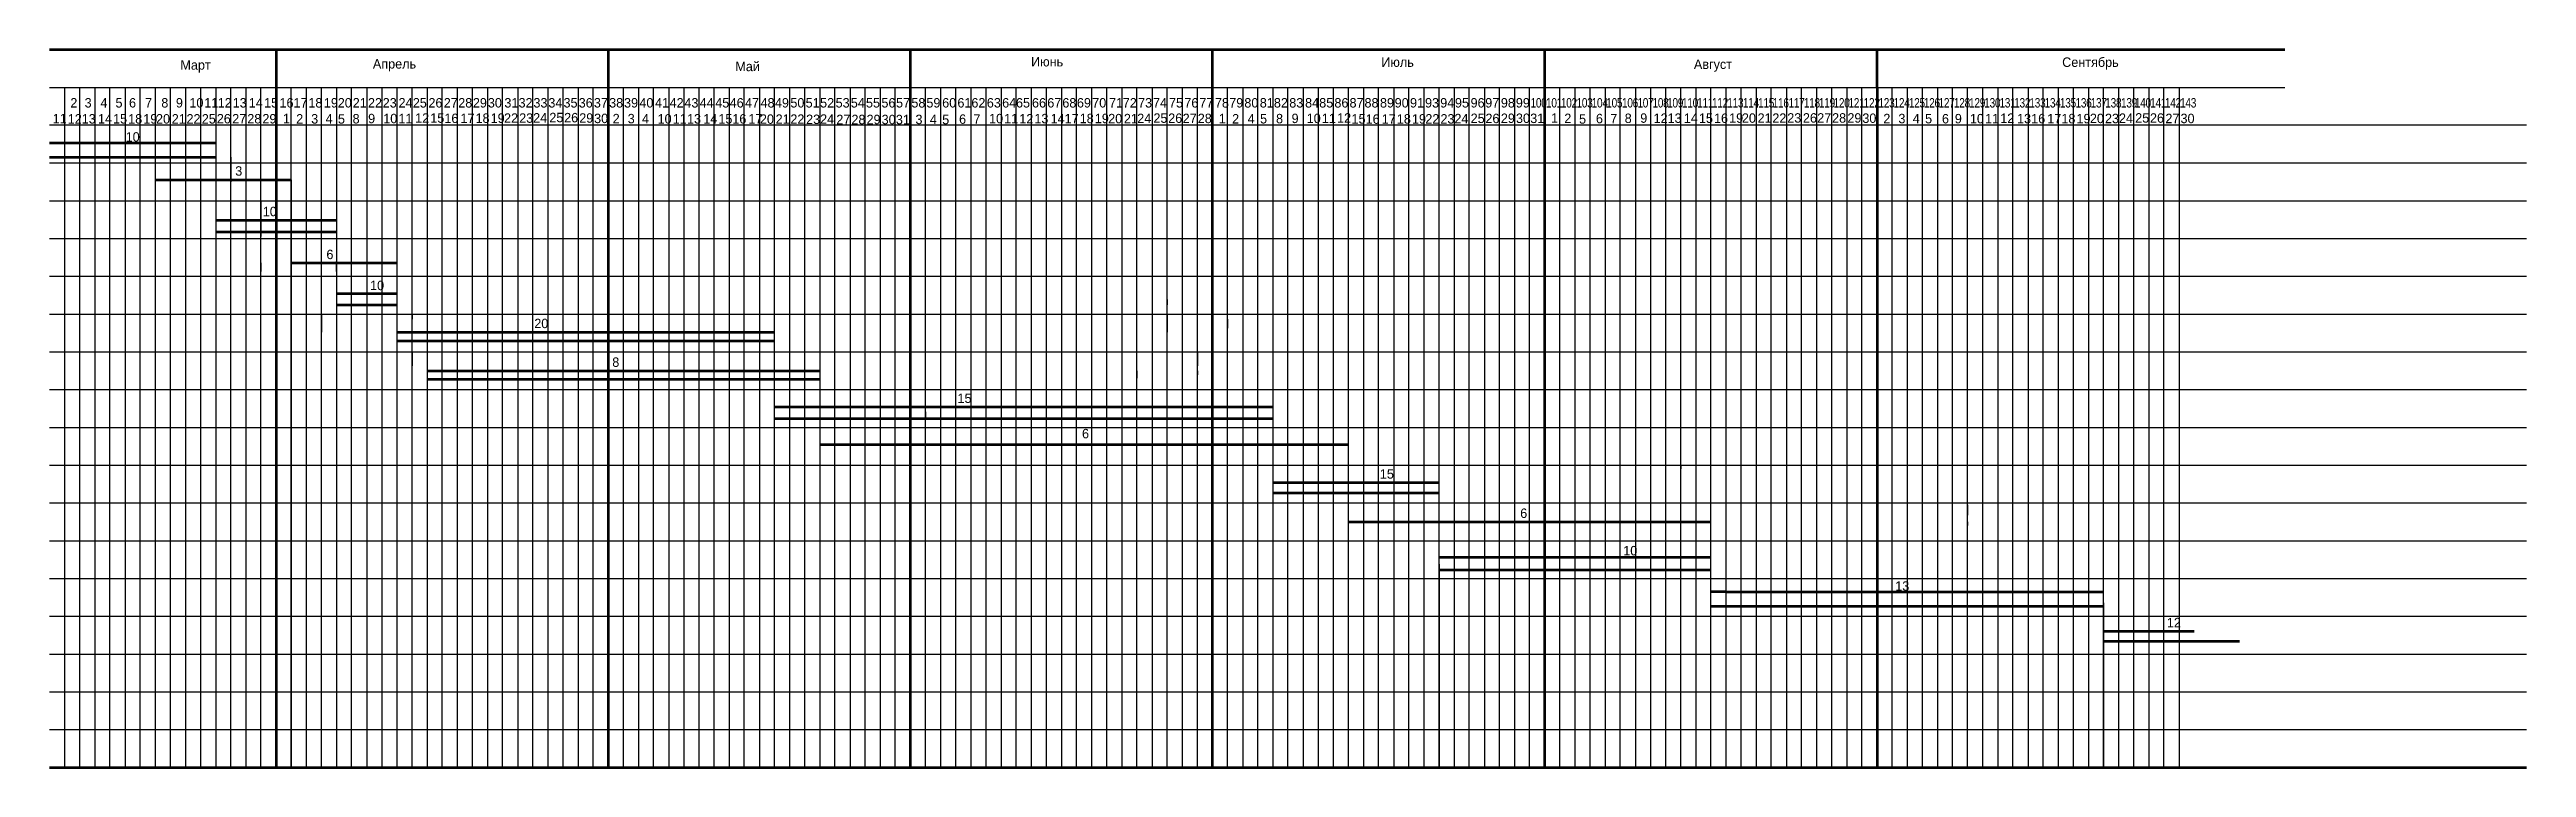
# Model space of a CAD drawing. Header units: millimetres. Extents: x -710977 to 10671, y -929782 to 89628.
# Drawn here: x 2046 to 2571, y 5491 to 5643 of the extents above; entities that cross this region are included whole.
import ezdxf

# ---------------------------------------------------------------- set-up
doc = ezdxf.new("R2010")
doc.units = ezdxf.units.MM
doc.header["$LTSCALE"] = 0.4

msp = doc.modelspace()

# ---------------------------------------------------------------- texts
at = {"char_height": 2, "attachment_point": 1}
for s, width, insert in [('Март', 64.20938, (2073.792, 5640.72)), ('Апрель', 64.20938, (2114.576, 5640.962)), ('Май', 64.20938, (2191.371, 5640.412)), ('Июнь', 64.20938, (2254.036, 5641.404)), ('Июль', 64.20938, (2328.245, 5641.318)), ('Август', 64.20938, (2394.464, 5640.873)), ('Сентябрь', 64.20938, (2472.495, 5641.312)), ('2', 8.9238, (2050.476, 5632.71)), ('3', 8.9238, (2053.499, 5632.71)), ('4', 8.9238, (2056.847, 5632.71)), ('5', 8.9238, (2060.046, 5632.71)), ('6', 8.9238, (2062.905, 5632.71)), ('7', 8.9238, (2066.304, 5632.71)), ('8', 8.9238, (2069.747, 5632.71)), ('9', 8.9238, (2072.84, 5632.71)), ('10', 8.9238, (2075.695, 5632.71)), ('11', 8.9238, (2078.839, 5632.71)), ('12', 8.9238, (2081.694, 5632.71)), ('13', 8.9238, (2084.867, 5632.71)), ('14', 8.9238, (2088.27, 5632.71)), ('15', 8.9238, (2091.529, 5632.71)), ('16', 8.9238, (2094.788, 5632.71)), ('17', 8.9238, (2097.759, 5632.71)), ('18', 8.9238, (2100.903, 5632.71)), ('19', 8.9238, (2104.191, 5632.71)), ('20', 8.9238, (2107.133, 5632.71)), ('21', 8.9238, (2110.307, 5632.71)), ('22', 8.9238, (2113.535, 5632.71)), ('23', 8.9238, (2116.657, 5632.71)), ('24', 8.9238, (2120.002, 5632.71)), ('25', 8.9238, (2123.031, 5632.71)), ('26', 8.9238, (2126.347, 5632.71)), ('27', 8.9238, (2129.594, 5632.71)), ('28', 8.9238, (2132.659, 5632.71)), ('29', 8.9238, (2135.757, 5632.71)), ('30', 8.9238, (2138.932, 5632.71)), ('31', 8.9238, (2142.437, 5632.71)), ('32', 8.9238, (2145.436, 5632.71)), ('33', 8.9238, (2148.592, 5632.71)), ('34', 8.9238, (2151.754, 5632.71)), ('35', 8.9238, (2154.967, 5632.71)), ('36', 8.9238, (2158.181, 5632.71)), ('37', 8.9238, (2161.394, 5632.71)), ('38', 8.9238, (2164.634, 5632.71)), ('39', 8.9238, (2167.79, 5632.71)), ('40', 8.9238, (2171.042, 5632.71)), ('41', 8.9238, (2174.36, 5632.71)), ('42', 8.9238, (2177.441, 5632.71)), ('43', 8.9238, (2180.577, 5632.71)), ('44', 8.9238, (2183.81, 5632.71)), ('45', 8.9238, (2187.108, 5632.71)), ('46', 8.9238, (2190.168, 5632.71)), ('47', 8.9238, (2193.42, 5632.71)), ('48', 8.9238, (2196.711, 5632.71)), ('49', 8.9238, (2199.757, 5632.71)), ('50', 8.9238, (2203.028, 5632.71)), ('51', 8.9238, (2206.261, 5632.71)), ('52', 8.9238, (2209.33, 5632.71)), ('53', 8.9238, (2212.614, 5632.71)), ('54', 8.9238, (2215.833, 5632.71)), ('55', 8.9238, (2219.044, 5632.71)), ('56', 8.9238, (2222.327, 5632.71)), ('57', 8.9238, (2225.42, 5632.71)), ('58', 8.9238, (2228.665, 5632.71)), ('59', 8.9238, (2231.85, 5632.71)), ('60', 8.9238, (2235.196, 5632.71)), ('61', 8.9238, (2238.426, 5632.71)), ('62', 8.9238, (2241.384, 5632.71)), ('63', 8.9238, (2244.655, 5632.71)), ('64', 8.9238, (2247.904, 5632.71)), ('65', 8.9238, (2250.829, 5632.71)), ('66', 8.9238, (2254.22, 5632.71)), ('67', 8.9238, (2257.465, 5632.71)), ('68', 8.9238, (2260.65, 5632.71)), ('69', 8.9238, (2263.74, 5632.71)), ('70', 8.9238, (2266.978, 5632.71)), ('71', 8.9238, (2270.561, 5632.71)), ('72', 8.9238, (2273.455, 5632.71)), ('73', 8.9238, (2276.704, 5632.71)), ('74', 8.9238, (2279.862, 5632.71)), ('75', 8.9238, (2283.253, 5632.71)), ('76', 8.9238, (2286.497, 5632.71)), ('77', 8.9238, (2289.683, 5632.71)), ('78', 8.9238, (2292.983, 5632.71)), ('79', 8.9238, (2296.011, 5632.71)), ('80', 8.9238, (2299.217, 5632.71)), ('81', 8.9238, (2302.487, 5632.71)), ('82', 8.9238, (2305.476, 5632.71)), ('83', 8.9238, (2308.736, 5632.71)), ('84', 8.9238, (2312.084, 5632.71)), ('85', 8.9238, (2315.08, 5632.71)), ('86', 8.9238, (2318.298, 5632.71)), ('87', 8.9238, (2321.505, 5632.71)), ('88', 8.9238, (2324.676, 5632.71)), ('89', 8.9238, (2327.953, 5632.71)), ('90', 8.9238, (2331.071, 5632.71)), ('91', 8.9238, (2334.317, 5632.71)), ('93', 8.9238, (2337.506, 5632.71)), ('94', 8.9238, (2340.713, 5632.71)), ('95', 8.9238, (2343.835, 5632.71)), ('96', 8.9238, (2347.148, 5632.71)), ('97', 8.9238, (2350.253, 5632.71)), ('98', 8.9238, (2353.565, 5632.71)), ('99', 8.9238, (2356.737, 5632.71)), ('{\\W0.8;\\T0.95;100}', 8.9238, (2359.857, 5632.71)), ('{\\W0.8;\\T0.95;101}', 8.9238, (2363.127, 5632.71)), ('{\\W0.8;\\T0.95;102}', 8.9238, (2366.283, 5632.71)), ('{\\W0.8;\\T0.95;103}', 8.9238, (2369.587, 5632.71)), ('{\\W0.8;\\T0.95;104}', 8.9238, (2372.8, 5632.71)), ('{\\W0.8;\\T0.95;105}', 8.9238, (2375.899, 5632.71)), ('{\\W0.8;\\T0.95;106}', 8.9238, (2379.23, 5632.71)), ('{\\W0.8;\\T0.95;107}', 8.9238, (2382.5, 5632.71)), ('{\\W0.8;\\T0.95;108}', 8.9238, (2385.691, 5632.71)), ('{\\W0.8;\\T0.95;109}', 8.9238, (2388.791, 5632.71)), ('{\\W0.8;\\T0.95;110}', 8.9238, (2391.947, 5632.71)), ('{\\W0.8;\\T0.95;111}', 8.9238, (2395.159, 5632.71)), ('{\\W0.8;\\T0.95;112}', 8.9238, (2398.295, 5632.71)), ('{\\W0.8;\\T0.95;113}', 8.9238, (2401.547, 5632.71)), ('{\\W0.8;\\T0.95;114}', 8.9238, (2404.85, 5632.71)), ('{\\W0.8;\\T0.95;115}', 8.9238, (2408.063, 5632.71)), ('{\\W0.8;\\T0.95;116}', 8.9238, (2411.162, 5632.71)), ('{\\W0.8;\\T0.95;117}', 8.9238, (2414.494, 5632.71)), ('{\\W0.8;\\T0.95;118}', 8.9238, (2417.763, 5632.71)), ('{\\W0.8;\\T0.95;119}', 8.9238, (2420.955, 5632.71)), ('{\\W0.8;\\T0.95;120}', 8.9238, (2424.054, 5632.71)), ('{\\W0.8;\\T0.95;121}', 8.9238, (2427.21, 5632.71)), ('{\\W0.8;\\T0.95;122}', 8.9238, (2430.423, 5632.71)), ('{\\W0.8;\\T0.95;123}', 8.9238, (2433.559, 5632.71)), ('{\\W0.8;\\T0.95;124}', 8.9238, (2436.772, 5632.71)), ('{\\W0.8;\\T0.95;125}', 8.9238, (2440.004, 5632.71)), ('{\\W0.8;\\T0.95;126}', 8.9238, (2443.181, 5632.71)), ('{\\W0.8;\\T0.95;127}', 8.9238, (2446.298, 5632.71)), ('{\\W0.8;\\T0.95;128}', 8.9238, (2449.557, 5632.71)), ('{\\W0.8;\\T0.95;129}', 8.9238, (2452.768, 5632.71)), ('{\\W0.8;\\T0.95;130}', 8.9238, (2455.989, 5632.71)), ('{\\W0.8;\\T0.95;131}', 8.9238, (2459.204, 5632.71)), ('{\\W0.8;\\T0.95;132}', 8.9238, (2462.331, 5632.71)), ('{\\W0.8;\\T0.95;133}', 8.9238, (2465.544, 5632.71)), ('{\\W0.8;\\T0.95;134}', 8.9238, (2468.767, 5632.71)), ('{\\W0.8;\\T0.95;135}', 8.9238, (2472.015, 5632.71)), ('{\\W0.8;\\T0.95;136}', 8.9238, (2475.319, 5632.71)), ('{\\W0.8;\\T0.95;137}', 8.9238, (2478.531, 5632.71)), ('{\\W0.8;\\T0.95;138}', 8.9238, (2481.631, 5632.71)), ('{\\W0.8;\\T0.95;139}', 8.9238, (2484.962, 5632.71)), ('{\\W0.8;\\T0.95;140}', 8.9238, (2487.897, 5632.71)), ('{\\W0.8;\\T0.95;141}', 8.9238, (2491.143, 5632.71)), ('{\\W0.8;\\T0.95;142}', 8.9238, (2494.264, 5632.71)), ('{\\W0.8;\\T0.95;143}', 8.9238, (2497.475, 5632.71)), ('11', 8.9238, (2046.727, 5629.364)), ('12', 8.9238, (2049.927, 5629.309)), ('13', 8.9238, (2052.883, 5629.324)), ('14', 8.9238, (2056.327, 5629.324)), ('15', 8.9238, (2059.527, 5629.324)), ('18', 8.9238, (2062.727, 5629.314)), ('19', 8.9238, (2065.927, 5629.314)), ('20', 8.9238, (2068.631, 5629.314)), ('21', 8.9238, (2071.961, 5629.314)), ('22', 8.9238, (2075.08, 5629.314)), ('25', 8.9238, (2078.323, 5629.314)), ('26', 8.9238, (2081.504, 5629.346)), ('27', 8.9238, (2084.767, 5629.338)), ('28', 8.9238, (2087.967, 5629.338)), ('29', 8.9238, (2091.167, 5629.338)), ('1', 8.9238, (2095.507, 5629.385)), ('2', 8.9238, (2098.318, 5629.319)), ('3', 8.9238, (2101.499, 5629.319)), ('4', 8.9238, (2104.547, 5629.319)), ('5', 8.9238, (2107.167, 5629.299)), ('8', 8.9238, (2110.276, 5629.337)), ('9', 8.9238, (2113.567, 5629.385)), ('10', 8.9238, (2116.767, 5629.385)), ('11', 8.9238, (2119.967, 5629.385)), ('12', 8.9238, (2123.529, 5629.477)), ('15', 8.9238, (2126.728, 5629.482)), ('16', 9.86314, (2129.717, 5629.423)), ('17', 8.9238, (2133.128, 5629.428)), ('18', 8.9238, (2136.329, 5629.463)), ('19', 8.9238, (2139.529, 5629.463)), ('22', 8.9238, (2142.367, 5629.475)), ('23', 8.9238, (2145.567, 5629.475)), ('24', 8.9238, (2148.526, 5629.526)), ('25', 8.9238, (2151.967, 5629.588)), ('26', 8.9238, (2155.097, 5629.565)), ('29', 8.9238, (2158.3, 5629.491)), ('30', 8.9238, (2161.449, 5629.406)), ('2', 8.9238, (2165.381, 5629.363)), ('3', 8.9238, (2168.562, 5629.363)), ('4', 8.9238, (2171.61, 5629.363)), ('10', 8.9238, (2174.894, 5629.317)), ('11', 8.9238, (2178.094, 5629.317)), ('13', 8.9238, (2181.129, 5629.318)), ('14', 8.9238, (2184.572, 5629.318)), ('15', 8.9238, (2187.772, 5629.318)), ('16', 8.9238, (2190.726, 5629.317)), ('17', 8.9238, (2194.138, 5629.321)), ('20', 8.9238, (2196.576, 5629.259)), ('21', 8.9238, (2199.906, 5629.259)), ('22', 8.9238, (2203.025, 5629.259)), ('23', 8.9238, (2206.367, 5629.211)), ('24', 8.9238, (2209.326, 5629.262)), ('27', 8.9238, (2212.769, 5629.178)), ('28', 8.9238, (2215.969, 5629.178)), ('29', 8.9238, (2219.169, 5629.178)), ('30', 8.9238, (2222.366, 5629.176)), ('31', 8.9238, (2225.387, 5629.164)), ('3', 8.9238, (2229.534, 5629.198)), ('4', 8.9238, (2232.582, 5629.198)), ('5', 8.9238, (2235.202, 5629.178)), ('6', 8.9238, (2238.773, 5629.259)), ('7', 8.9238, (2241.82, 5629.259)), ('10', 8.9238, (2245.127, 5629.368)), ('11', 8.9238, (2248.327, 5629.368)), ('12', 8.9238, (2251.529, 5629.331)), ('13', 8.9238, (2254.729, 5629.361)), ('14', 8.9238, (2258.172, 5629.361)), ('17', 8.9238, (2261.13, 5629.362)), ('18', 8.9238, (2264.331, 5629.397)), ('19', 8.9238, (2267.531, 5629.397)), ('20', 8.9238, (2270.366, 5629.364)), ('21', 8.9238, (2273.696, 5629.364)), ('24', 8.9238, (2276.516, 5629.409)), ('25', 8.9238, (2279.956, 5629.471)), ('26', 8.9238, (2283.087, 5629.448)), ('27', 8.9238, (2286.145, 5629.409)), ('28', 8.9238, (2289.346, 5629.409)), ('1', 8.9238, (2293.816, 5629.39)), ('2', 8.9238, (2296.626, 5629.324)), ('4', 8.9238, (2299.928, 5629.359)), ('5', 8.9238, (2302.548, 5629.338)), ('8', 8.9238, (2305.935, 5629.363)), ('9', 8.9238, (2309.226, 5629.411)), ('10', 8.9238, (2312.426, 5629.411)), ('11', 8.9238, (2315.626, 5629.411)), ('12', 8.9238, (2318.861, 5629.503)), ('15', 8.9238, (2321.928, 5629.319)), ('16', 9.86314, (2324.917, 5629.261)), ('17', 8.9238, (2328.328, 5629.265)), ('18', 8.9238, (2331.529, 5629.301)), ('19', 8.9238, (2334.729, 5629.301)), ('22', 8.9238, (2337.567, 5629.312)), ('23', 8.9238, (2340.767, 5629.312)), ('24', 8.9238, (2343.726, 5629.363)), ('25', 8.9238, (2347.167, 5629.426)), ('26', 8.9238, (2350.297, 5629.402)), ('29', 8.9238, (2353.567, 5629.436)), ('30', 8.9238, (2356.764, 5629.435)), ('31', 8.9238, (2359.785, 5629.423)), ('1', 8.9238, (2364.201, 5629.484)), ('2', 8.9238, (2367.012, 5629.418)), ('5', 8.9238, (2370.133, 5629.291)), ('6', 8.9238, (2373.704, 5629.371)), ('7', 8.9238, (2376.752, 5629.371)), ('8', 8.9238, (2379.809, 5629.432)), ('9', 8.9238, (2383.1, 5629.48)), ('12', 8.9238, (2385.929, 5629.443)), ('13', 8.9238, (2388.885, 5629.457)), ('14', 8.9238, (2392.329, 5629.457)), ('15', 8.9238, (2395.529, 5629.457)), ('16', 9.86314, (2398.726, 5629.442)), ('19', 8.9238, (2401.928, 5629.476)), ('20', 8.9238, (2404.633, 5629.476)), ('21', 8.9238, (2407.963, 5629.476)), ('22', 8.9238, (2411.082, 5629.476)), ('23', 8.9238, (2414.245, 5629.506)), ('26', 8.9238, (2417.565, 5629.512)), ('27', 8.9238, (2420.589, 5629.504)), ('28', 8.9238, (2423.744, 5629.504)), ('29', 8.9238, (2426.989, 5629.504)), ('30', 8.9238, (2430.157, 5629.449)), ('2', 8.9238, (2434.608, 5629.37)), ('3', 8.9238, (2437.789, 5629.37)), ('4', 8.9238, (2440.837, 5629.37)), ('5', 8.9238, (2443.457, 5629.35)), ('6', 8.9238, (2447.019, 5629.344)), ('9', 8.9238, (2449.746, 5629.354)), ('10', 8.9238, (2452.946, 5629.354)), ('11', 8.9238, (2456.146, 5629.354)), ('12', 8.9238, (2459.381, 5629.447)), ('13', 8.9238, (2462.933, 5629.362)), ('16', 8.9238, (2465.926, 5629.361)), ('17', 8.9238, (2469.338, 5629.365)), ('18', 8.9238, (2472.329, 5629.362)), ('19', 8.9238, (2475.529, 5629.362)), ('20', 8.9238, (2478.366, 5629.4)), ('23', 8.9238, (2481.567, 5629.396)), ('24', 8.9238, (2484.526, 5629.447)), ('25', 8.9238, (2487.967, 5629.51)), ('26', 8.9238, (2491.097, 5629.486)), ('27', 8.9238, (2494.369, 5629.397)), ('30', 8.9238, (2497.566, 5629.395)), ('10', 8.9238, (2062.196, 5625.482)), ('3', 8.9238, (2085.414, 5618.273)), ('10', 8.9238, (2091.246, 5609.694)), ('6', 8.9238, (2104.731, 5600.612)), ('10', 8.9238, (2113.98, 5594.043)), ('20', 8.9238, (2148.772, 5585.992)), ('8', 8.9238, (2165.297, 5577.795)), ('15', 8.9238, (2238.446, 5570.153)), ('6', 8.9238, (2264.821, 5562.664)), ('15', 8.9238, (2327.928, 5554.132)), ('6', 8.9238, (2357.667, 5545.805)), ('10', 8.9238, (2379.499, 5537.878)), ('13', 8.9238, (2437.129, 5530.392)), ('12', 8.9238, (2494.679, 5522.651))]:
    msp.add_mtext_dynamic_manual_height_columns(s, width=width, gutter_width=12.5, heights=[0], dxfattribs=dict(at, insert=insert))

# ---------------------------------------------------------------- linework, layer by layer
at = {"lineweight": 60}
for p, q in [((2046.067, 5642.981), (2519.667, 5642.981)), ((2094.164, 5634.981), (2094.164, 5642.981)), ((2164.467, 5634.945), (2164.467, 5642.945)), ((2228.467, 5634.981), (2228.467, 5642.981)), ((2292.467, 5636.765), (2292.467, 5642.981)), ((2362.867, 5634.981), (2362.867, 5642.981)), ((2433.267, 5634.981), (2433.267, 5642.981)), ((2292.467, 5490.981), (2292.467, 5636.765)), ((2094.164, 5490.981), (2094.164, 5634.981)), ((2164.467, 5490.981), (2164.467, 5634.945)), ((2228.467, 5490.981), (2228.467, 5634.981)), ((2362.867, 5490.981), (2362.867, 5634.981)), ((2433.267, 5634.981), (2433.267, 5490.981)), ((2046.067, 5490.981), (2570.867, 5490.981))]:
    msp.add_line(p, q, dxfattribs=at)
for p, q in [((2046.067, 5634.981), (2519.667, 5634.981)), ((2046.067, 5634.981), (2049.267, 5634.981)), ((2049.267, 5634.981), (2049.267, 5490.981)), ((2052.467, 5490.981), (2052.467, 5634.981)), ((2052.467, 5634.981), (2055.667, 5634.981)), ((2055.667, 5634.981), (2055.667, 5490.981)), ((2058.867, 5490.981), (2058.867, 5634.981)), ((2058.867, 5634.981), (2062.067, 5634.981)), ((2062.067, 5634.981), (2062.067, 5490.981)), ((2065.267, 5490.981), (2065.267, 5634.981)), ((2065.267, 5634.981), (2068.467, 5634.981)), ((2068.467, 5634.981), (2068.467, 5490.981)), ((2071.667, 5490.981), (2071.667, 5634.981)), ((2071.667, 5634.981), (2074.867, 5634.981)), ((2074.867, 5634.981), (2074.867, 5490.981)), ((2078.067, 5634.981), (2081.267, 5634.981)), ((2078.067, 5634.981), (2078.067, 5490.981)), ((2081.267, 5634.981), (2081.267, 5490.981)), ((2084.467, 5490.981), (2084.467, 5634.981)), ((2084.467, 5634.981), (2087.667, 5634.981)), ((2087.667, 5634.981), (2087.667, 5490.981)), ((2090.867, 5490.981), (2090.867, 5634.981)), ((2090.867, 5634.981), (2094.067, 5634.981)), ((2094.067, 5634.981), (2094.067, 5490.981)), ((2097.267, 5490.981), (2097.267, 5634.981)), ((2097.267, 5634.981), (2100.467, 5634.981)), ((2100.467, 5634.981), (2100.467, 5490.981)), ((2103.667, 5490.981), (2103.667, 5634.981)), ((2103.667, 5634.981), (2106.867, 5634.981)), ((2106.867, 5634.981), (2106.867, 5490.981)), ((2110.067, 5490.981), (2110.067, 5634.981)), ((2110.067, 5634.981), (2113.267, 5634.981)), ((2113.267, 5634.981), (2113.267, 5490.981)), ((2116.467, 5634.981), (2119.667, 5634.981)), ((2116.467, 5634.981), (2116.467, 5490.981)), ((2119.667, 5634.981), (2119.667, 5490.981)), ((2122.867, 5490.981), (2122.867, 5634.981)), ((2122.867, 5634.981), (2126.067, 5634.981)), ((2126.067, 5634.981), (2126.067, 5490.981)), ((2129.267, 5490.981), (2129.267, 5634.981)), ((2129.267, 5634.981), (2132.467, 5634.981)), ((2132.467, 5634.981), (2132.467, 5490.981)), ((2135.667, 5490.981), (2135.667, 5634.981)), ((2135.667, 5634.981), (2138.867, 5634.981)), ((2138.867, 5634.981), (2138.867, 5490.981)), ((2142.067, 5490.981), (2142.067, 5634.981)), ((2142.067, 5634.981), (2145.267, 5634.981)), ((2145.267, 5634.981), (2145.267, 5490.981)), ((2148.467, 5490.981), (2148.467, 5634.981)), ((2148.467, 5634.981), (2151.667, 5634.981)), ((2151.667, 5634.981), (2151.667, 5490.981)), ((2154.867, 5490.981), (2154.867, 5634.981)), ((2154.867, 5634.981), (2158.067, 5634.981)), ((2158.067, 5634.981), (2158.067, 5490.981)), ((2161.267, 5490.981), (2161.267, 5634.981)), ((2161.267, 5634.981), (2164.467, 5634.981)), ((2164.467, 5634.981), (2164.467, 5490.981)), ((2167.667, 5490.981), (2167.667, 5634.981)), ((2167.667, 5634.981), (2170.867, 5634.981)), ((2170.867, 5634.981), (2170.867, 5490.981)), ((2174.067, 5490.981), (2174.067, 5634.981)), ((2174.067, 5634.981), (2177.267, 5634.981)), ((2177.267, 5634.981), (2177.267, 5490.981)), ((2180.467, 5634.981), (2183.667, 5634.981)), ((2180.467, 5634.981), (2180.467, 5490.981)), ((2183.667, 5634.981), (2183.667, 5490.981)), ((2186.867, 5490.981), (2186.867, 5634.981)), ((2186.867, 5634.981), (2190.067, 5634.981)), ((2190.067, 5634.981), (2190.067, 5490.981)), ((2193.267, 5490.981), (2193.267, 5634.981)), ((2193.267, 5634.981), (2196.467, 5634.981)), ((2196.467, 5634.981), (2196.467, 5490.981)), ((2199.667, 5490.981), (2199.667, 5634.981)), ((2199.667, 5634.981), (2202.867, 5634.981)), ((2202.867, 5634.981), (2202.867, 5490.981)), ((2206.067, 5490.981), (2206.067, 5634.981)), ((2206.067, 5634.981), (2209.267, 5634.981)), ((2209.267, 5634.981), (2209.267, 5490.981)), ((2212.467, 5490.981), (2212.467, 5634.981)), ((2212.467, 5634.981), (2215.667, 5634.981)), ((2215.667, 5634.981), (2215.667, 5490.981)), ((2218.867, 5490.981), (2218.867, 5634.981)), ((2218.867, 5634.981), (2222.067, 5634.981)), ((2222.067, 5634.981), (2222.067, 5490.981)), ((2225.267, 5634.981), (2228.467, 5634.981)), ((2228.467, 5634.981), (2228.467, 5490.981)), ((2231.667, 5490.981), (2231.667, 5634.981)), ((2231.667, 5634.981), (2234.867, 5634.981)), ((2234.867, 5634.981), (2234.867, 5490.981)), ((2238.067, 5490.981), (2238.067, 5634.981)), ((2238.067, 5634.981), (2241.267, 5634.981)), ((2241.267, 5634.981), (2241.267, 5490.981)), ((2244.467, 5634.981), (2247.667, 5634.981)), ((2244.467, 5634.981), (2244.467, 5490.981)), ((2250.867, 5490.981), (2250.867, 5634.981)), ((2250.867, 5634.981), (2254.067, 5634.981)), ((2254.067, 5634.981), (2254.067, 5490.981)), ((2257.267, 5490.981), (2257.267, 5634.981)), ((2257.267, 5634.981), (2260.467, 5634.981)), ((2260.467, 5634.981), (2260.467, 5490.981)), ((2263.667, 5490.981), (2263.667, 5634.981)), ((2263.667, 5634.981), (2266.867, 5634.981)), ((2266.867, 5634.981), (2266.867, 5490.981)), ((2270.067, 5490.981), (2270.067, 5634.981)), ((2270.067, 5634.981), (2273.267, 5634.981)), ((2273.267, 5634.981), (2273.267, 5490.981)), ((2276.467, 5490.981), (2276.467, 5634.981)), ((2276.467, 5634.981), (2279.667, 5634.981)), ((2282.867, 5490.981), (2282.867, 5634.981)), ((2282.867, 5634.981), (2286.067, 5634.981)), ((2286.067, 5634.981), (2286.067, 5490.981)), ((2289.267, 5490.981), (2289.267, 5634.981)), ((2289.267, 5634.981), (2292.467, 5634.981)), ((2292.467, 5634.981), (2292.467, 5490.981)), ((2295.667, 5490.981), (2295.667, 5634.981)), ((2295.667, 5634.981), (2298.867, 5634.981)), ((2298.867, 5634.981), (2298.867, 5490.981)), ((2302.067, 5490.981), (2302.067, 5634.981)), ((2302.067, 5634.981), (2305.267, 5634.981)), ((2305.267, 5634.981), (2305.267, 5490.981)), ((2308.467, 5490.981), (2308.467, 5634.981)), ((2308.467, 5634.981), (2311.667, 5634.981)), ((2311.667, 5634.981), (2311.667, 5490.981)), ((2314.867, 5634.981), (2318.067, 5634.981)), ((2314.867, 5634.981), (2314.867, 5490.981)), ((2318.067, 5634.981), (2318.067, 5490.981)), ((2321.267, 5490.981), (2321.267, 5634.981)), ((2321.267, 5634.981), (2324.467, 5634.981)), ((2324.467, 5634.981), (2324.467, 5490.981)), ((2327.667, 5490.981), (2327.667, 5634.981)), ((2327.667, 5634.981), (2330.867, 5634.981)), ((2330.867, 5634.981), (2330.867, 5490.981)), ((2334.067, 5490.981), (2334.067, 5634.981)), ((2334.067, 5634.981), (2337.267, 5634.981)), ((2337.267, 5634.981), (2337.267, 5490.981)), ((2340.467, 5490.981), (2340.467, 5634.981)), ((2340.467, 5634.981), (2343.667, 5634.981)), ((2343.667, 5634.981), (2343.667, 5490.981)), ((2346.867, 5490.981), (2346.867, 5634.981)), ((2346.867, 5634.981), (2350.067, 5634.981)), ((2350.067, 5634.981), (2350.067, 5490.981)), ((2353.267, 5634.981), (2356.467, 5634.981)), ((2359.667, 5634.981), (2362.867, 5634.981)), ((2366.067, 5634.981), (2369.267, 5634.981)), ((2369.267, 5634.981), (2369.267, 5490.981)), ((2372.467, 5490.981), (2372.467, 5634.981)), ((2372.467, 5634.981), (2375.667, 5634.981)), ((2375.667, 5634.981), (2375.667, 5490.981)), ((2378.867, 5490.981), (2378.867, 5634.981)), ((2378.867, 5634.981), (2382.067, 5634.981)), ((2382.067, 5634.981), (2382.067, 5490.981)), ((2385.267, 5634.981), (2388.467, 5634.981)), ((2385.267, 5634.981), (2385.267, 5490.981)), ((2388.467, 5634.981), (2388.467, 5490.981)), ((2391.667, 5490.981), (2391.667, 5634.981)), ((2391.667, 5634.981), (2394.867, 5634.981)), ((2398.067, 5634.981), (2401.267, 5634.981)), ((2404.467, 5490.981), (2404.467, 5634.981)), ((2404.467, 5634.981), (2407.667, 5634.981)), ((2407.667, 5634.981), (2407.667, 5490.981)), ((2410.867, 5490.981), (2410.867, 5634.981)), ((2410.867, 5634.981), (2414.067, 5634.981)), ((2414.067, 5634.981), (2414.067, 5490.981)), ((2417.267, 5634.981), (2420.467, 5634.981)), ((2423.667, 5634.981), (2426.867, 5634.981)), ((2430.067, 5634.981), (2433.267, 5634.981)), ((2433.267, 5634.981), (2433.267, 5490.981)), ((2436.467, 5490.981), (2436.467, 5634.981)), ((2436.467, 5634.981), (2439.667, 5634.981)), ((2439.667, 5634.981), (2439.667, 5490.981)), ((2442.867, 5490.981), (2442.867, 5634.981)), ((2442.867, 5634.981), (2446.067, 5634.981)), ((2446.067, 5634.981), (2446.067, 5490.981)), ((2449.267, 5490.981), (2449.267, 5634.981)), ((2449.267, 5634.981), (2452.467, 5634.981)), ((2452.467, 5490.981), (2452.467, 5634.981)), ((2455.667, 5490.981), (2455.667, 5634.981)), ((2455.667, 5634.981), (2458.867, 5634.981)), ((2458.867, 5634.981), (2458.867, 5490.981)), ((2462.067, 5490.981), (2462.067, 5634.981)), ((2462.067, 5634.981), (2465.267, 5634.981)), ((2465.267, 5634.981), (2465.267, 5490.981)), ((2468.467, 5490.981), (2468.467, 5634.981)), ((2468.467, 5634.981), (2471.667, 5634.981)), ((2474.867, 5490.981), (2474.867, 5634.981)), ((2474.867, 5634.981), (2478.067, 5634.981)), ((2481.267, 5490.981), (2481.267, 5634.981)), ((2481.267, 5634.981), (2484.467, 5634.981)), ((2484.467, 5490.981), (2484.467, 5634.981)), ((2487.667, 5490.981), (2487.667, 5634.981)), ((2487.667, 5634.981), (2490.867, 5634.981)), ((2490.867, 5634.981), (2490.867, 5490.981)), ((2494.067, 5490.981), (2494.067, 5634.981)), ((2494.067, 5634.981), (2497.267, 5634.981)), ((2497.267, 5634.981), (2497.267, 5490.981)), ((2570.867, 5626.981), (2046.067, 5626.981)), ((2046.067, 5618.981), (2570.867, 5618.981)), ((2084.467, 5620.177), (2084.467, 5614.981)), ((2046.067, 5610.981), (2570.867, 5610.981)), ((2087.667, 5614.981), (2087.667, 5610.791)), ((2090.867, 5610.791), (2090.867, 5606.981)), ((2490.924, 5613.362), (2490.924, 5613.362)), ((2090.867, 5606.981), (2090.867, 5603.422)), ((2046.067, 5602.981), (2570.867, 5602.981)), ((2084.467, 5599.284), (2084.467, 5600.904)), ((2100.467, 5603.422), (2100.467, 5599.284)), ((2490.924, 5603.922), (2490.924, 5603.922)), ((2046.067, 5594.981), (2570.867, 5594.981)), ((2090.867, 5597.798), (2090.867, 5596.021)), ((2097.267, 5594.981), (2097.267, 5592.864)), ((2106.867, 5596.021), (2106.867, 5598.094)), ((2106.867, 5597.798), (2106.867, 5596.021)), ((2116.467, 5599.284), (2116.467, 5598.981)), ((2116.467, 5598.981), (2116.467, 5597.798)), ((2116.467, 5597.798), (2116.467, 5597.798)), ((2100.467, 5591.03), (2100.467, 5590.138)), ((2282.867, 5590.089), (2282.867, 5588.918)), ((2046.067, 5586.981), (2570.867, 5586.981)), ((2103.667, 5586.981), (2103.667, 5583.179)), ((2122.867, 5586.981), (2122.867, 5585.863)), ((2282.867, 5586.981), (2282.867, 5583.179)), ((2295.667, 5585.863), (2295.667, 5584.014)), ((2046.067, 5578.981), (2570.867, 5578.981)), ((2122.867, 5578.981), (2122.867, 5575.99)), ((2289.267, 5578.981), (2289.267, 5575.99)), ((2362.867, 5578.981), (2362.867, 5577.031)), ((2276.467, 5574.981), (2276.467, 5573.404)), ((2289.267, 5574.981), (2289.267, 5574.103)), ((2362.867, 5573.404), (2362.867, 5570.823)), ((2394.867, 5574.103), (2394.867, 5572.557)), ((2046.067, 5570.981), (2570.867, 5570.981)), ((2046.067, 5562.981), (2570.867, 5562.981)), ((2231.667, 5566.262), (2231.667, 5564.931)), ((2305.267, 5566.981), (2305.267, 5566.262)), ((2046.067, 5554.981), (2570.867, 5554.981)), ((2391.667, 5554.981), (2391.667, 5554.218)), ((2401.267, 5554.218), (2401.267, 5552.285)), ((2401.267, 5550.981), (2401.267, 5549.686)), ((2407.667, 5549.686), (2407.667, 5547.313)), ((2046.067, 5546.981), (2570.867, 5546.981)), ((2452.467, 5546.597), (2452.467, 5544.416)), ((2452.467, 5542.981), (2452.467, 5542.19)), ((2046.067, 5538.981), (2570.867, 5538.981)), ((2100.467, 5538.981), (2100.467, 5538.172)), ((2046.067, 5530.981), (2570.867, 5530.981)), ((2049.267, 5530.981), (2049.267, 5490.981)), ((2052.467, 5490.981), (2052.467, 5530.981)), ((2046.067, 5522.981), (2570.867, 5522.981)), ((2046.067, 5514.981), (2570.867, 5514.981)), ((2046.067, 5506.981), (2570.867, 5506.981)), ((2046.067, 5498.981), (2570.867, 5498.981))]:
    msp.add_line(p, q)
at = {"color": 0}
for p, q in [((2225.267, 5490.981), (2225.267, 5634.981)), ((2247.667, 5634.981), (2247.667, 5490.981)), ((2279.667, 5634.981), (2279.667, 5490.981)), ((2353.267, 5490.981), (2353.267, 5634.981)), ((2356.467, 5634.981), (2356.467, 5490.981)), ((2359.667, 5490.981), (2359.667, 5634.981)), ((2362.867, 5634.981), (2362.867, 5490.981)), ((2366.067, 5490.981), (2366.067, 5634.981)), ((2394.867, 5634.981), (2394.867, 5490.981)), ((2398.067, 5490.981), (2398.067, 5634.981)), ((2401.267, 5634.981), (2401.267, 5490.981)), ((2417.267, 5490.981), (2417.267, 5634.981)), ((2420.467, 5634.981), (2420.467, 5490.981)), ((2423.667, 5490.981), (2423.667, 5634.981)), ((2426.867, 5634.981), (2426.867, 5490.981)), ((2430.067, 5490.981), (2430.067, 5634.981)), ((2471.667, 5634.981), (2471.667, 5490.981)), ((2478.067, 5634.981), (2478.067, 5490.981))]:
    msp.add_line(p, q, dxfattribs=at)
at = {"lineweight": 70}
for p, q in [((2046.067, 5623.229), (2081.267, 5623.229)), ((2046.067, 5620.177), (2081.267, 5620.177)), ((2068.467, 5615.422), (2097.267, 5615.422)), ((2081.267, 5606.88), (2106.867, 5606.88)), ((2081.267, 5604.362), (2106.867, 5604.362)), ((2097.267, 5597.798), (2119.667, 5597.798)), ((2106.867, 5591.346), (2119.667, 5591.346)), ((2106.867, 5588.963), (2119.667, 5588.963)), ((2119.667, 5583.179), (2199.667, 5583.179)), ((2199.667, 5581.252), (2119.667, 5581.252)), ((2126.067, 5574.981), (2209.267, 5574.981)), ((2209.267, 5573.132), (2126.067, 5573.132)), ((2199.667, 5567.339), (2218.867, 5567.339)), ((2305.267, 5564.759), (2199.667, 5564.759)), ((2218.867, 5567.339), (2305.267, 5567.339)), ((2209.267, 5559.335), (2321.267, 5559.335)), ((2305.267, 5551.319), (2340.467, 5551.319)), ((2340.467, 5549.063), (2305.267, 5549.063)), ((2321.267, 5542.992), (2398.067, 5542.992)), ((2340.467, 5535.475), (2398.067, 5535.475)), ((2398.067, 5532.783), (2340.467, 5532.783)), ((2401.267, 5528.18), (2398.067, 5528.18)), ((2401.267, 5528.18), (2410.867, 5528.18)), ((2410.867, 5528.18), (2420.467, 5528.18)), ((2420.467, 5528.18), (2481.267, 5528.18)), ((2398.116, 5525.155), (2481.316, 5525.155)), ((2481.267, 5519.837), (2490.867, 5519.837)), ((2510.065, 5517.657), (2481.267, 5517.657)), ((2490.867, 5519.837), (2500.467, 5519.837))]:
    msp.add_line(p, q, dxfattribs=at)
at = {"ltscale": 0.5}
for p, q in [((2081.267, 5615.422), (2081.267, 5490.981)), ((2097.267, 5615.422), (2097.267, 5490.981)), ((2126.067, 5582.007), (2126.067, 5490.981)), ((2340.467, 5534.027), (2340.467, 5490.981)), ((2481.267, 5525.807), (2481.267, 5490.981))]:
    msp.add_line(p, q, dxfattribs=at)

msp.set_redraw_order([(e.dxf.handle, doc.entitydb.next_handle()) for e in msp.query("TEXT MTEXT ATTDEF DIMENSION ARC_DIMENSION")])  # texts and dimensions are drawn at this point

doc.saveas('drawing.dxf')
